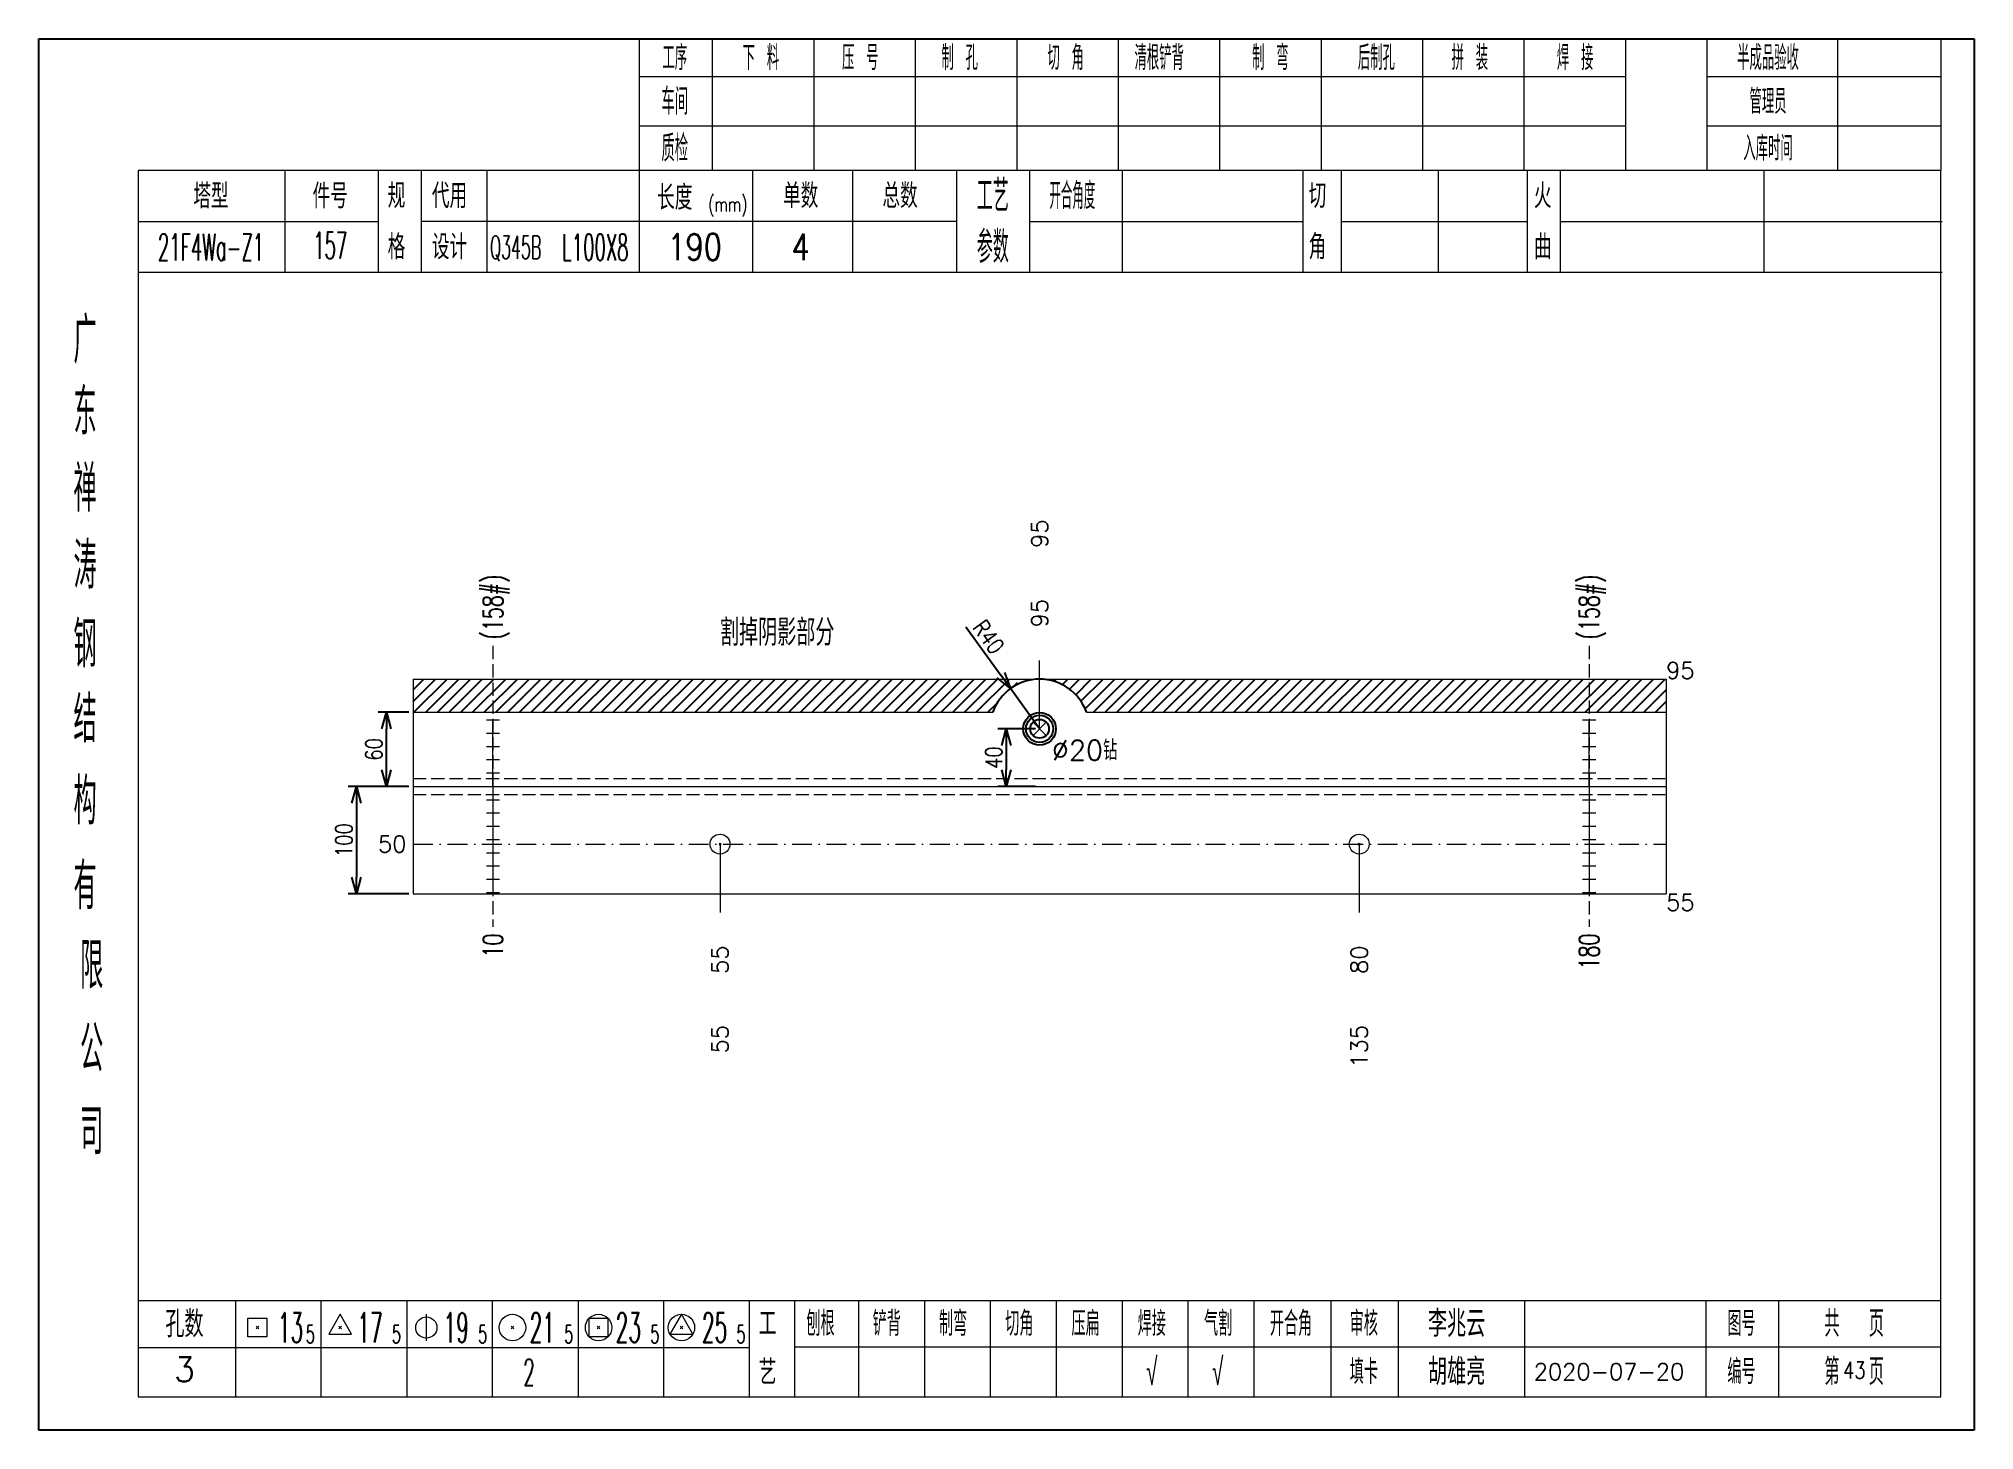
# Model space of a CAD drawing. Extents: x 1310 to 15542, y -76 to 8381.
# Drawn here: x 14625.9 to 14918, y 5793.7 to 6003.7 of the extents above; entities that cross this region are included whole.
import ezdxf
from ezdxf.enums import TextEntityAlignment as Align

# ---------------------------------------------------------------- set-up
doc = ezdxf.new("R2010")
doc.units = 0
doc.header["$MEASUREMENT"] = 0
doc.linetypes.add('一点画线', pattern=[5.2, 3, -1, 0.2, -1])
doc.linetypes.add('虚线', pattern=[2.75, 2, -0.75])
doc.layers.get('0').update_dxf_attribs({"linetype": 'CONTINUOUS', "lineweight": 25})
doc.layers.get('Defpoints').update_dxf_attribs({"linetype": 'CONTINUOUS'})
for name, color, linetype, lineweight in [('1', 7, 'CONTINUOUS', 25), ('2', 7, 'CONTINUOUS', 25), ('4', 7, 'CONTINUOUS', 25), ('5', 7, 'CONTINUOUS', 25)]:
    doc.layers.add(name, color=color, linetype=linetype, lineweight=lineweight)
doc.styles.add('DimFont', font='simplex.shx', dxfattribs={"width": 0.8, "bigfont": 'gbhzfs.shx'})
doc.styles.get("Standard").update_dxf_attribs({"font": 'simplex.shx', "width": 0.7, "height": 3, "bigfont": 'gbhzfs.shx'})
doc.dimstyles.new('DHDxfDimStyleOpen30', dxfattribs={"dimtxt": 2.5, "dimasz": 2.5, "dimexe": 1.25, "dimexo": 0.625, "dimtad": 2, "dimtxsty": 'DimFont', "dimblk": 'OPEN30', "dimblk1": 'OPEN30', "dimblk2": 'OPEN30', "dimcen": 2.5, "dimadec": 0, "dimazin": 0, "dimtfac": 1, "dimtmove": 0, "dimatfit": 3, "dimfxl": 0, "dimarcsym": 0})

msp = doc.modelspace()

# ---------------------------------------------------------------- texts
at = {"color": 7, "linetype": 'Continuous', "lineweight": 13}
msp.add_text('95', height=2.5, rotation=90, dxfattribs=at).set_placement((14776.947, 5926.824), align=Align.MIDDLE_LEFT)
at = {"color": 8, "linetype": 'Continuous', "lineweight": 9}
msp.add_text('95', height=2.5, rotation=90, dxfattribs=at).set_placement((14776.947, 5914.824), align=Align.MIDDLE_LEFT)
at = {"color": 7, "linetype": 'Continuous', "lineweight": 13}
msp.add_text('95', height=2.5, dxfattribs=at).set_placement((14871.512, 5908.324), align=Align.MIDDLE_LEFT)
msp.add_text('%%C20钻', height=3, dxfattribs=at).set_placement((14783.744, 5893.886), align=Align.BOTTOM_CENTER)
msp.add_text('50', height=2.5, dxfattribs=at).set_placement((14681.382, 5882.124), align=Align.MIDDLE_RIGHT)
at = {"layer": '1', "color": 7, "linetype": 'Continuous', "lineweight": 13}
msp.add_text('55', height=2.5, dxfattribs=at).set_placement((14871.512, 5873.324), align=Align.MIDDLE_LEFT)
at = {"layer": '1', "color": 8, "linetype": 'Continuous', "lineweight": 9}
for s, p in [('55', (14728.709, 5866.824)), ('80', (14825.185, 5866.824))]:
    msp.add_text(s, height=2.5, rotation=90, dxfattribs=at).set_placement(p, align=Align.MIDDLE_RIGHT)
at = {"layer": '1', "color": 7, "linetype": 'Continuous', "lineweight": 13}
for s, p in [('55', (14728.709, 5854.824)), ('135', (14825.185, 5854.824))]:
    msp.add_text(s, height=2.5, rotation=90, dxfattribs=at).set_placement(p, align=Align.MIDDLE_RIGHT)
at = {"layer": '2', "color": 7, "linetype": 'Continuous', "lineweight": 13, "width": 0.7}
for p in [(14694.441, 5913.024), (14859.883, 5913.024)]:
    msp.add_text('(158#)', height=3, rotation=90, dxfattribs=at).set_placement(p, align=Align.MIDDLE_LEFT)
for s, p in [('10', (14694.441, 5868.624)), ('180', (14859.883, 5868.624))]:
    msp.add_text(s, height=3, rotation=90, dxfattribs=at).set_placement(p, align=Align.MIDDLE_RIGHT)
at = {"layer": '4', "color": 1, "linetype": 'Continuous', "lineweight": 25}
for s, height, width, p in [('工序', 3.7, 0.7, (14721.882, 6000.781)), ('下 料', 3.7, 0.7, (14734.882, 6000.781)), ('压 号', 3.7, 0.7, (14749.882, 6000.781)), ('制 孔', 3.7, 0.7, (14764.882, 6000.781)), ('切 角', 3.7, 0.7, (14780.882, 6000.781)), ('清根铲背 ', 3.7, 0.7, (14795.882, 6000.781)), (' 制 弯', 3.7, 0.7, (14810.882, 6000.781)), (' 后制孔', 3.7, 0.7, (14826.882, 6000.781)), ('拼 装', 3.7, 0.7, (14841.882, 6000.781)), (' 焊 接', 3.7, 0.7, (14856.882, 6000.781)), ('半成品验收', 3.7, 0.7, (14886.882, 6000.781)), ('车间', 4, 0.7, (14721.882, 5994.181)), ('管理员', 3.7, 0.7, (14886.882, 5994.181)), ('质检', 4, 0.7, (14721.882, 5987.121)), ('入库时间', 3.7, 0.7, (14886.882, 5987.121)), ('工艺', 4.8, 0.7, (14769.882, 5979.941)), ('(mm)', 2.24, 0.7, (14729.882, 5978.681)), ('开合角度', 4, 0.6, (14781.882, 5979.941)), ('21F4Wa-Z1', 4, 0.5, (14651.882, 5972.201)), ('157', 4, 0.5, (14669.882, 5972.451)), ('L100X8', 4, 0.5, (14709.882, 5972.181)), ('190', 4, 0.8, (14724.882, 5972.231)), ('4', 4, 0.8, (14740.882, 5972.231)), ('参数', 4.8, 0.7, (14769.882, 5972.231)), ('Q345B', 3.5, 0.5, (14697.882, 5972.181)), ('广', 6.96, 0.7, (14632.882, 5958.151)), ('东', 6.96, 0.7, (14632.882, 5947.361)), ('禅', 6.96, 0.7, (14632.882, 5935.771)), ('涛', 6.96, 0.7, (14632.882, 5924.171)), ('钢', 6.96, 0.7, (14632.882, 5912.281)), ('结', 6.96, 0.7, (14632.882, 5900.971)), ('构', 6.96, 0.7, (14632.882, 5888.591)), ('有', 6.96, 0.7, (14632.882, 5875.781)), ('限', 6.96, 0.7, (14633.882, 5863.781)), ('公', 6.96, 0.7, (14633.882, 5851.241)), ('司', 6.96, 0.7, (14633.882, 5838.761)), ('13', 4.47, 0.5, (14663.882, 5809.181)), ('17', 4.47, 0.5, (14675.882, 5809.181)), ('19', 4.47, 0.5, (14688.882, 5809.181)), ('21', 4.47, 0.5, (14701.882, 5809.181)), ('23', 4.47, 0.5, (14714.882, 5809.181)), ('25', 4.47, 0.5, (14727.882, 5809.181)), ('刨根', 3.7, 0.8, (14743.882, 5809.781)), ('铲背', 3.7, 0.8, (14753.882, 5809.781)), ('制弯', 3.7, 0.8, (14763.882, 5809.781)), ('切角', 3.7, 0.8, (14773.882, 5809.781)), ('压扁', 3.7, 0.8, (14783.882, 5809.781)), ('焊接', 3.7, 0.8, (14793.882, 5809.781)), ('气割', 3.7, 0.8, (14803.882, 5809.781)), ('开合角', 3.7, 0.8, (14814.882, 5809.781)), ('审核', 3.7, 0.8, (14825.882, 5809.781)), ('图号', 3.7, 0.8, (14882.882, 5809.781)), ('共  页', 4, 0.8, (14899.882, 5809.781)), ('5', 2.68, 0.6, (14666.882, 5808.181)), ('5', 2.68, 0.6, (14679.882, 5808.181)), ('5', 2.68, 0.6, (14692.882, 5808.181)), ('5', 2.68, 0.6, (14705.882, 5808.181)), ('5', 2.68, 0.6, (14718.882, 5808.181)), ('5', 2.68, 0.6, (14731.882, 5808.181)), ('√', 4, 0.6, (14793.882, 5802.511)), ('√', 4, 0.6, (14803.822, 5802.511)), ('填卡', 3.7, 0.8, (14825.882, 5802.511)), ('编号', 3.7, 0.8, (14882.882, 5802.511)), ('第  页', 4, 0.8, (14899.882, 5802.511)), ('2', 4, 0.5, (14699.882, 5802.431))]:
    msp.add_text(s, height=height, dxfattribs=dict(at, width=width)).set_placement(p, align=Align.MIDDLE_CENTER)
for s, height, p in [('塔型', 3.7, (14651.882, 5979.911)), ('件号', 3.7, (14669.882, 5979.911)), ('规', 3.7, (14679.882, 5979.941)), ('代用', 3.7, (14687.882, 5979.941)), ('长度', 3.7, (14721.882, 5979.681)), ('单数', 3.7, (14740.882, 5979.941)), ('总数', 3.7, (14755.882, 5979.941)), ('切', 3.7, (14818.882, 5979.941)), ('火', 3.7, (14852.882, 5979.941)), ('格', 3.7, (14679.882, 5972.231)), ('设计', 3.7, (14687.882, 5972.231)), ('角', 3.7, (14818.882, 5972.231)), ('曲', 3.7, (14852.882, 5972.231)), ('孔数', 4, (14647.882, 5809.701)), ('工', 3.7, (14735.882, 5809.781)), ('李兆云', 4, (14839.882, 5809.781)), ('3', 3.7, (14647.882, 5802.871)), ('艺', 3.7, (14735.882, 5802.431)), ('胡雄亮', 4, (14839.882, 5802.511)), ('2020-07-20', 2.5, (14862.882, 5802.511))]:
    msp.add_text(s, height=height, dxfattribs=at).set_placement(p, align=Align.MIDDLE_CENTER)
at = {"layer": '4', "color": 2, "linetype": 'Continuous', "lineweight": 25}
msp.add_text('割掉阴影部分', height=4, dxfattribs=at).set_placement((14737.335, 5914.053), align=Align.MIDDLE_CENTER)
at = {"layer": '4', "color": 6, "linetype": 'Continuous', "lineweight": 25, "width": 0.8}
msp.add_text('43', height=2.5, dxfattribs=at).set_placement((14899.907, 5802.739), align=Align.MIDDLE_CENTER)

# ---------------------------------------------------------------- blocks, each defined once
blk = doc.blocks.new('孔21.5')
at = {"layer": '5', "color": 7, "linetype": 'Continuous', "lineweight": 13}
for p, q in [((-0.1, -0.1), (0.1, 0.1)), ((0.1, -0.1), (-0.1, 0.1))]:
    blk.add_line(p, q, dxfattribs=at)
blk.add_circle((0, 0), 1, dxfattribs=at)
blk = doc.blocks.new('_OPEN30')
at = {"color": 0, "linetype": 'ByBlock', "lineweight": -2}
for p, q in [((-1, 0.27), (0, 0)), ((0, 0), (-1, -0.27)), ((0, 0), (-1, 0))]:
    blk.add_line(p, q, dxfattribs=at)
blk = doc.blocks.new('*D7')
at = {"color": 0, "linetype": 'Continuous', "lineweight": -2}
for p, q in [((14776.32, 5899.52), (14770.66, 5899.52)), ((14771.91, 5897.02), (14771.91, 5893.32)), ((14776.32, 5890.82), (14770.66, 5890.82))]:
    blk.add_line(p, q, dxfattribs=at)
at = {"layer": 'Defpoints', "color": 0, "linetype": 'Continuous'}
for p in [(14776.95, 5899.52), (14771.91, 5890.82), (14776.95, 5890.82)]:
    blk.add_point(p, dxfattribs=at)
at = {"color": 0, "linetype": 'Continuous', "lineweight": -2, "xscale": 2.5, "yscale": 2.5, "zscale": 2.5}
for p, rotation in [((14771.91, 5899.52), 90), ((14771.91, 5890.82), 270)]:
    blk.add_blockref('_OPEN30', p, dxfattribs=dict(at, rotation=rotation))
at = {"color": 0, "linetype": 'Continuous', "insert": (14770.03, 5895.17), "char_height": 2.5, "attachment_point": 5, "rotation": 90, "style": 'DimFont'}
blk.add_mtext('40', dxfattribs=at)
blk = doc.blocks.new('*D8')
at = {"color": 0, "linetype": 'Continuous', "lineweight": -2}
for p, q in [((14765.82, 5914.91), (14771.09, 5907.63)), ((14776.95, 5899.52), (14772.55, 5905.6))]:
    blk.add_line(p, q, dxfattribs=at)
at = {"layer": 'Defpoints', "color": 0, "linetype": 'Continuous'}
for p in [(14772.55, 5905.6), (14776.95, 5899.52)]:
    blk.add_point(p, dxfattribs=at)
at = {"color": 0, "linetype": 'Continuous', "lineweight": -2, "xscale": 2.5, "yscale": 2.5, "zscale": 2.5, "rotation": 305.8590580461044}
blk.add_blockref('_OPEN30', (14772.55, 5905.6), dxfattribs=at)
at = {"color": 0, "linetype": 'Continuous', "insert": (14769.24, 5913.38), "char_height": 2.5, "attachment_point": 5, "rotation": 305.8591, "style": 'DimFont'}
blk.add_mtext('R40', dxfattribs=at)
blk = doc.blocks.new('*D9')
at = {"color": 0, "linetype": 'Continuous', "lineweight": -2}
for p, q in [((14681.76, 5902.02), (14677.1, 5902.02)), ((14678.35, 5893.32), (14678.35, 5899.52)), ((14681.76, 5890.82), (14677.1, 5890.82))]:
    blk.add_line(p, q, dxfattribs=at)
at = {"layer": 'Defpoints', "color": 0, "linetype": 'Continuous'}
for p in [(14678.35, 5902.02), (14682.38, 5902.02), (14682.38, 5890.82)]:
    blk.add_point(p, dxfattribs=at)
at = {"color": 0, "linetype": 'Continuous', "lineweight": -2, "xscale": 2.5, "yscale": 2.5, "zscale": 2.5}
for p, rotation in [((14678.35, 5902.02), 90), ((14678.35, 5890.82), 270)]:
    blk.add_blockref('_OPEN30', p, dxfattribs=dict(at, rotation=rotation))
at = {"color": 0, "linetype": 'Continuous', "insert": (14676.47, 5896.42), "char_height": 2.5, "attachment_point": 5, "rotation": 90, "style": 'DimFont'}
blk.add_mtext('60', dxfattribs=at)
blk = doc.blocks.new('*D10')
at = {"color": 0, "linetype": 'Continuous', "lineweight": -2}
for p, q in [((14681.76, 5890.82), (14672.58, 5890.82)), ((14673.83, 5888.32), (14673.83, 5877.12)), ((14681.76, 5874.62), (14672.58, 5874.62))]:
    blk.add_line(p, q, dxfattribs=at)
at = {"layer": 'Defpoints', "color": 0, "linetype": 'Continuous'}
for p in [(14682.38, 5890.82), (14673.83, 5874.62), (14682.38, 5874.62)]:
    blk.add_point(p, dxfattribs=at)
at = {"color": 0, "linetype": 'Continuous', "lineweight": -2, "xscale": 2.5, "yscale": 2.5, "zscale": 2.5}
for p, rotation in [((14673.83, 5890.82), 90), ((14673.83, 5874.62), 270)]:
    blk.add_blockref('_OPEN30', p, dxfattribs=dict(at, rotation=rotation))
at = {"color": 0, "linetype": 'Continuous', "insert": (14671.95, 5882.72), "char_height": 2.5, "attachment_point": 5, "rotation": 90, "style": 'DimFont'}
blk.add_mtext('100', dxfattribs=at)
blk = doc.blocks.new('CTJGK')
at = {"color": 6, "linetype": 'Continuous'}
for p, q in [((0, 209.97), (292.13, 209.97)), ((0, 0), (0, 209.97)), ((292.13, 209.97), (292.13, 0)), ((292.13, 0), (0, 0))]:
    blk.add_line(p, q, dxfattribs=at)

# ---------------------------------------------------------------- dimensions: what is measured, and where the dimension line sits
at = {"color": 0, "linetype": 'Continuous'}
dim = msp.add_radius_dim(center=(14776.947, 5899.524), mpoint=(14772.553, 5905.603), text='R40', dimstyle='DHDxfDimStyleOpen30', dxfattribs=at)
dim.commit()
dim.dimension.update_dxf_attribs({"geometry": '*D8', "text_midpoint": (14767.724, 5912.284)})
for base, p1, p2, text, picture, middle in [((14678.346, 5902.024), (14682.382, 5890.824), (14682.382, 5902.024), '60', '*D9', (14676.471, 5896.424)), ((14771.907, 5890.824), (14776.947, 5899.524), (14776.947, 5890.824), '40', '*D7', (14770.032, 5895.174)), ((14673.828, 5874.624), (14682.382, 5890.824), (14682.382, 5874.624), '100', '*D10', (14671.953, 5882.724))]:
    dim = msp.add_linear_dim(base=base, p1=p1, p2=p2, angle=90, text=text, dimstyle='DHDxfDimStyleOpen30', dxfattribs=at)
    dim.commit()
    dim.dimension.update_dxf_attribs({"geometry": picture, "text_midpoint": middle})

# ---------------------------------------------------------------- hatches: boundary and pattern name
at = {"linetype": 'Continuous'}
h = msp.add_hatch(dxfattribs=at)
h.set_pattern_fill('ANSI31', color=0, scale=10, style=0)
h.paths.add_polyline_path([(14694.441, 5907.024), (14682.382, 5907.024), (14682.382, 5902.024), (14694.441, 5902.024)])
h.paths.add_polyline_path([(14773.724, 5906.296), (14773.378, 5907.024), (14694.441, 5907.024), (14694.441, 5902.024), (14769.876, 5902.024, -0.199274)])
h.paths.add_polyline_path([(14859.883, 5907.024), (14776.947, 5907.024, -0.3178372), (14784.018, 5902.024), (14859.883, 5902.024)])
h.paths.add_polyline_path([(14871.512, 5907.024), (14859.883, 5907.024), (14859.883, 5902.024), (14871.512, 5902.024)])

# ---------------------------------------------------------------- linework, layer by layer
at = {"color": 7, "linetype": 'Continuous', "lineweight": 13}
for p, q in [((14776.947, 5899.524), (14776.947, 5909.824)), ((14728.709, 5882.124), (14728.709, 5871.824)), ((14825.185, 5882.124), (14825.185, 5871.824))]:
    msp.add_line(p, q, dxfattribs=at)
at = {"color": 7, "linetype": 'Continuous', "lineweight": 18}
for p, q in [((14682.382, 5907.024), (14682.382, 5874.624)), ((14682.382, 5907.024), (14871.512, 5907.024)), ((14871.512, 5907.024), (14871.512, 5874.624)), ((14682.382, 5902.024), (14769.876, 5902.024)), ((14784.018, 5902.024), (14871.512, 5902.024)), ((14682.382, 5890.824), (14871.512, 5890.824))]:
    msp.add_line(p, q, dxfattribs=at)
at = {"color": 8, "linetype": 'Continuous', "lineweight": 9}
for p, q in [((14775.947, 5898.524), (14777.947, 5900.524)), ((14775.947, 5900.524), (14777.947, 5898.524))]:
    msp.add_line(p, q, dxfattribs=at)
at = {"color": 1, "linetype": '虚线', "lineweight": 18}
for p, q in [((14682.382, 5892.024), (14871.512, 5892.024)), ((14682.382, 5889.624), (14871.512, 5889.624))]:
    msp.add_line(p, q, dxfattribs=at)
at = {"color": 3, "linetype": '一点画线', "lineweight": 13}
msp.add_line((14682.382, 5882.124), (14871.512, 5882.124), dxfattribs=at)
at = {"color": 0, "linetype": 'Continuous'}
for radius in [2.467, 2.052, 1.414]:
    msp.add_circle((14776.947, 5899.524), radius, dxfattribs=at)
msp.add_arc((14776.947, 5899.524), 7.5, 19.47122, 160.52878, dxfattribs=at)
at = {"layer": '1', "color": 7, "linetype": 'Continuous', "lineweight": 18}
msp.add_line((14682.382, 5874.624), (14871.512, 5874.624), dxfattribs=at)
at = {"layer": '2', "color": 216, "linetype": '虚线', "lineweight": 13}
for p, q in [((14694.441, 5912.024), (14694.441, 5869.624)), ((14859.883, 5912.024), (14859.883, 5869.624))]:
    msp.add_line(p, q, dxfattribs=at)
at = {"layer": '2', "color": 7, "linetype": 'Continuous', "lineweight": 13}
for p, q in [((14695.441, 5900.824), (14693.441, 5900.824)), ((14695.441, 5898.824), (14693.441, 5898.824)), ((14694.441, 5890.824), (14694.441, 5900.824)), ((14860.883, 5900.824), (14858.883, 5900.824)), ((14860.883, 5898.824), (14858.883, 5898.824)), ((14859.883, 5890.824), (14859.883, 5900.824)), ((14695.441, 5896.824), (14693.441, 5896.824)), ((14860.883, 5896.824), (14858.883, 5896.824)), ((14695.441, 5894.824), (14693.441, 5894.824)), ((14695.441, 5892.824), (14693.441, 5892.824)), ((14860.883, 5894.824), (14858.883, 5894.824)), ((14860.883, 5892.824), (14858.883, 5892.824)), ((14694.441, 5890.824), (14694.441, 5874.624)), ((14859.883, 5890.824), (14859.883, 5874.624)), ((14693.441, 5888.824), (14695.441, 5888.824)), ((14693.441, 5886.824), (14695.441, 5886.824)), ((14858.883, 5888.824), (14860.883, 5888.824)), ((14858.883, 5886.824), (14860.883, 5886.824)), ((14693.441, 5884.824), (14695.441, 5884.824)), ((14858.883, 5884.824), (14860.883, 5884.824)), ((14693.441, 5882.824), (14695.441, 5882.824)), ((14693.441, 5880.824), (14695.441, 5880.824)), ((14858.883, 5882.824), (14860.883, 5882.824)), ((14858.883, 5880.824), (14860.883, 5880.824)), ((14693.441, 5878.824), (14695.441, 5878.824)), ((14858.883, 5878.824), (14860.883, 5878.824)), ((14693.441, 5876.824), (14695.441, 5876.824)), ((14693.441, 5874.824), (14695.441, 5874.824)), ((14858.883, 5876.824), (14860.883, 5876.824)), ((14858.883, 5874.824), (14860.883, 5874.824))]:
    msp.add_line(p, q, dxfattribs=at)
at = {"layer": '4', "color": 1, "linetype": 'Continuous', "lineweight": 18}
for p, q in [((14625.882, 6003.651), (14625.882, 5793.681)), ((14918.012, 6003.651), (14625.882, 6003.651)), ((14716.512, 6003.651), (14716.512, 5983.811)), ((14727.542, 6003.651), (14727.542, 5983.791)), ((14742.852, 6003.651), (14742.852, 5983.791)), ((14758.172, 6003.651), (14758.172, 5983.791)), ((14773.482, 6003.651), (14773.482, 5983.791)), ((14788.792, 6003.651), (14788.792, 5983.791)), ((14804.102, 6003.651), (14804.102, 5983.791)), ((14819.422, 6003.651), (14819.422, 5983.791)), ((14834.732, 6003.651), (14834.732, 5983.791)), ((14850.042, 6003.651), (14850.042, 5983.791)), ((14865.352, 6003.651), (14865.352, 5983.811)), ((14865.352, 6003.651), (14865.352, 5983.791)), ((14877.632, 6003.651), (14877.632, 5983.791)), ((14897.382, 6003.651), (14897.382, 5983.791)), ((14912.962, 6003.651), (14912.962, 5983.791)), ((14918.012, 5973.851), (14918.012, 6003.651)), ((14865.352, 5997.921), (14716.512, 5997.921)), ((14912.962, 5997.921), (14877.632, 5997.921)), ((14865.352, 5990.441), (14716.512, 5990.441)), ((14912.962, 5990.441), (14877.632, 5990.441)), ((14640.892, 5983.791), (14640.892, 5798.731)), ((14912.962, 5983.791), (14640.892, 5983.791)), ((14663.012, 5983.801), (14663.012, 5968.381)), ((14677.162, 5968.381), (14677.162, 5983.791)), ((14683.662, 5968.381), (14683.662, 5983.791)), ((14693.532, 5983.791), (14693.532, 5968.381)), ((14716.512, 5983.811), (14716.512, 5968.381)), ((14733.632, 5983.791), (14733.632, 5968.381)), ((14748.682, 5983.791), (14748.682, 5968.381)), ((14764.382, 5983.791), (14764.382, 5968.381)), ((14775.442, 5983.791), (14775.442, 5968.381)), ((14789.392, 5983.791), (14789.392, 5968.381)), ((14816.692, 5983.791), (14816.692, 5968.381)), ((14822.452, 5983.791), (14822.452, 5968.381)), ((14837.072, 5983.791), (14837.072, 5968.381)), ((14850.532, 5983.791), (14850.532, 5968.381)), ((14855.522, 5983.791), (14855.522, 5968.381)), ((14886.262, 5983.791), (14886.262, 5968.381)), ((14912.962, 5798.731), (14912.962, 5983.791)), ((14677.162, 5976.031), (14640.892, 5976.031)), ((14764.382, 5976.081), (14683.662, 5976.081)), ((14775.442, 5976.081), (14816.692, 5976.081)), ((14822.452, 5976.081), (14850.532, 5976.081)), ((14855.522, 5976.081), (14913.142, 5976.081)), ((14918.012, 5793.681), (14918.012, 5973.851)), ((14913.142, 5968.381), (14640.892, 5968.381)), ((14640.892, 5813.261), (14912.962, 5813.261)), ((14655.582, 5813.261), (14655.582, 5798.731)), ((14668.512, 5798.731), (14668.512, 5813.261)), ((14681.442, 5813.261), (14681.442, 5798.731)), ((14694.362, 5798.731), (14694.362, 5813.261)), ((14707.292, 5813.261), (14707.292, 5798.731)), ((14720.222, 5798.731), (14720.222, 5813.261)), ((14733.142, 5798.731), (14733.142, 5813.261)), ((14740.012, 5798.731), (14740.012, 5813.261)), ((14749.672, 5798.731), (14749.672, 5813.261)), ((14759.612, 5798.731), (14759.612, 5813.261)), ((14769.552, 5798.731), (14769.552, 5813.261)), ((14779.502, 5798.731), (14779.502, 5813.261)), ((14789.442, 5798.731), (14789.442, 5813.261)), ((14799.382, 5798.731), (14799.382, 5813.261)), ((14809.332, 5798.731), (14809.332, 5813.261)), ((14820.972, 5798.731), (14820.972, 5813.261)), ((14831.122, 5798.731), (14831.122, 5813.261)), ((14850.182, 5798.731), (14850.182, 5813.261)), ((14877.562, 5798.731), (14877.562, 5813.261)), ((14888.522, 5798.731), (14888.522, 5813.261)), ((14733.142, 5806.131), (14640.892, 5806.131)), ((14739.972, 5806.291), (14912.962, 5806.291)), ((14640.892, 5798.731), (14912.962, 5798.731)), ((14625.882, 5793.681), (14918.012, 5793.681))]:
    msp.add_line(p, q, dxfattribs=at)
at = {"layer": '4', "color": 7, "linetype": 'Continuous', "lineweight": 13}
for p, q in [((14657.468, 5807.767), (14657.468, 5810.595)), ((14657.468, 5810.595), (14660.296, 5810.595)), ((14660.296, 5810.595), (14660.296, 5807.767)), ((14671.382, 5811.181), (14669.65, 5808.181)), ((14673.114, 5808.181), (14671.382, 5811.181)), ((14684.382, 5811.181), (14684.382, 5807.181)), ((14708.968, 5807.767), (14708.968, 5810.595)), ((14708.968, 5810.595), (14711.796, 5810.595)), ((14711.796, 5810.595), (14711.796, 5807.767)), ((14722.882, 5811.181), (14721.15, 5808.181)), ((14724.614, 5808.181), (14722.882, 5811.181)), ((14660.296, 5807.767), (14657.468, 5807.767)), ((14658.682, 5808.981), (14659.082, 5809.381)), ((14659.082, 5808.981), (14658.682, 5809.381)), ((14669.65, 5808.181), (14673.114, 5808.181)), ((14671.182, 5808.981), (14671.582, 5809.381)), ((14671.582, 5808.981), (14671.182, 5809.381)), ((14697.182, 5808.981), (14697.582, 5809.381)), ((14697.582, 5808.981), (14697.182, 5809.381)), ((14711.796, 5807.767), (14708.968, 5807.767)), ((14710.182, 5808.981), (14710.582, 5809.381)), ((14710.582, 5808.981), (14710.182, 5809.381)), ((14721.15, 5808.181), (14724.614, 5808.181)), ((14722.682, 5808.981), (14723.082, 5809.381)), ((14723.082, 5808.981), (14722.682, 5809.381))]:
    msp.add_line(p, q, dxfattribs=at)
for centre, radius in [((14684.382, 5809.181), 1.6), ((14697.382, 5809.181), 2), ((14710.382, 5809.181), 2), ((14722.882, 5809.181), 2)]:
    msp.add_circle(centre, radius, dxfattribs=at)

# ---------------------------------------------------------------- block references
at = {"color": 0, "linetype": 'Continuous'}
msp.add_blockref('CTJGK', (14625.882, 5793.681), dxfattribs=at)
at = {"layer": '1', "color": 8, "linetype": 'Continuous', "lineweight": 9, "xscale": 1.5, "yscale": 1.5, "zscale": 1.5}
for p in [(14728.709, 5882.124), (14825.185, 5882.124)]:
    msp.add_blockref('孔21.5', p, dxfattribs=at)

msp.set_redraw_order([(e.dxf.handle, doc.entitydb.next_handle()) for e in msp.query("TEXT MTEXT ATTDEF DIMENSION ARC_DIMENSION")])  # texts and dimensions are drawn at this point

doc.saveas('drawing.dxf')
